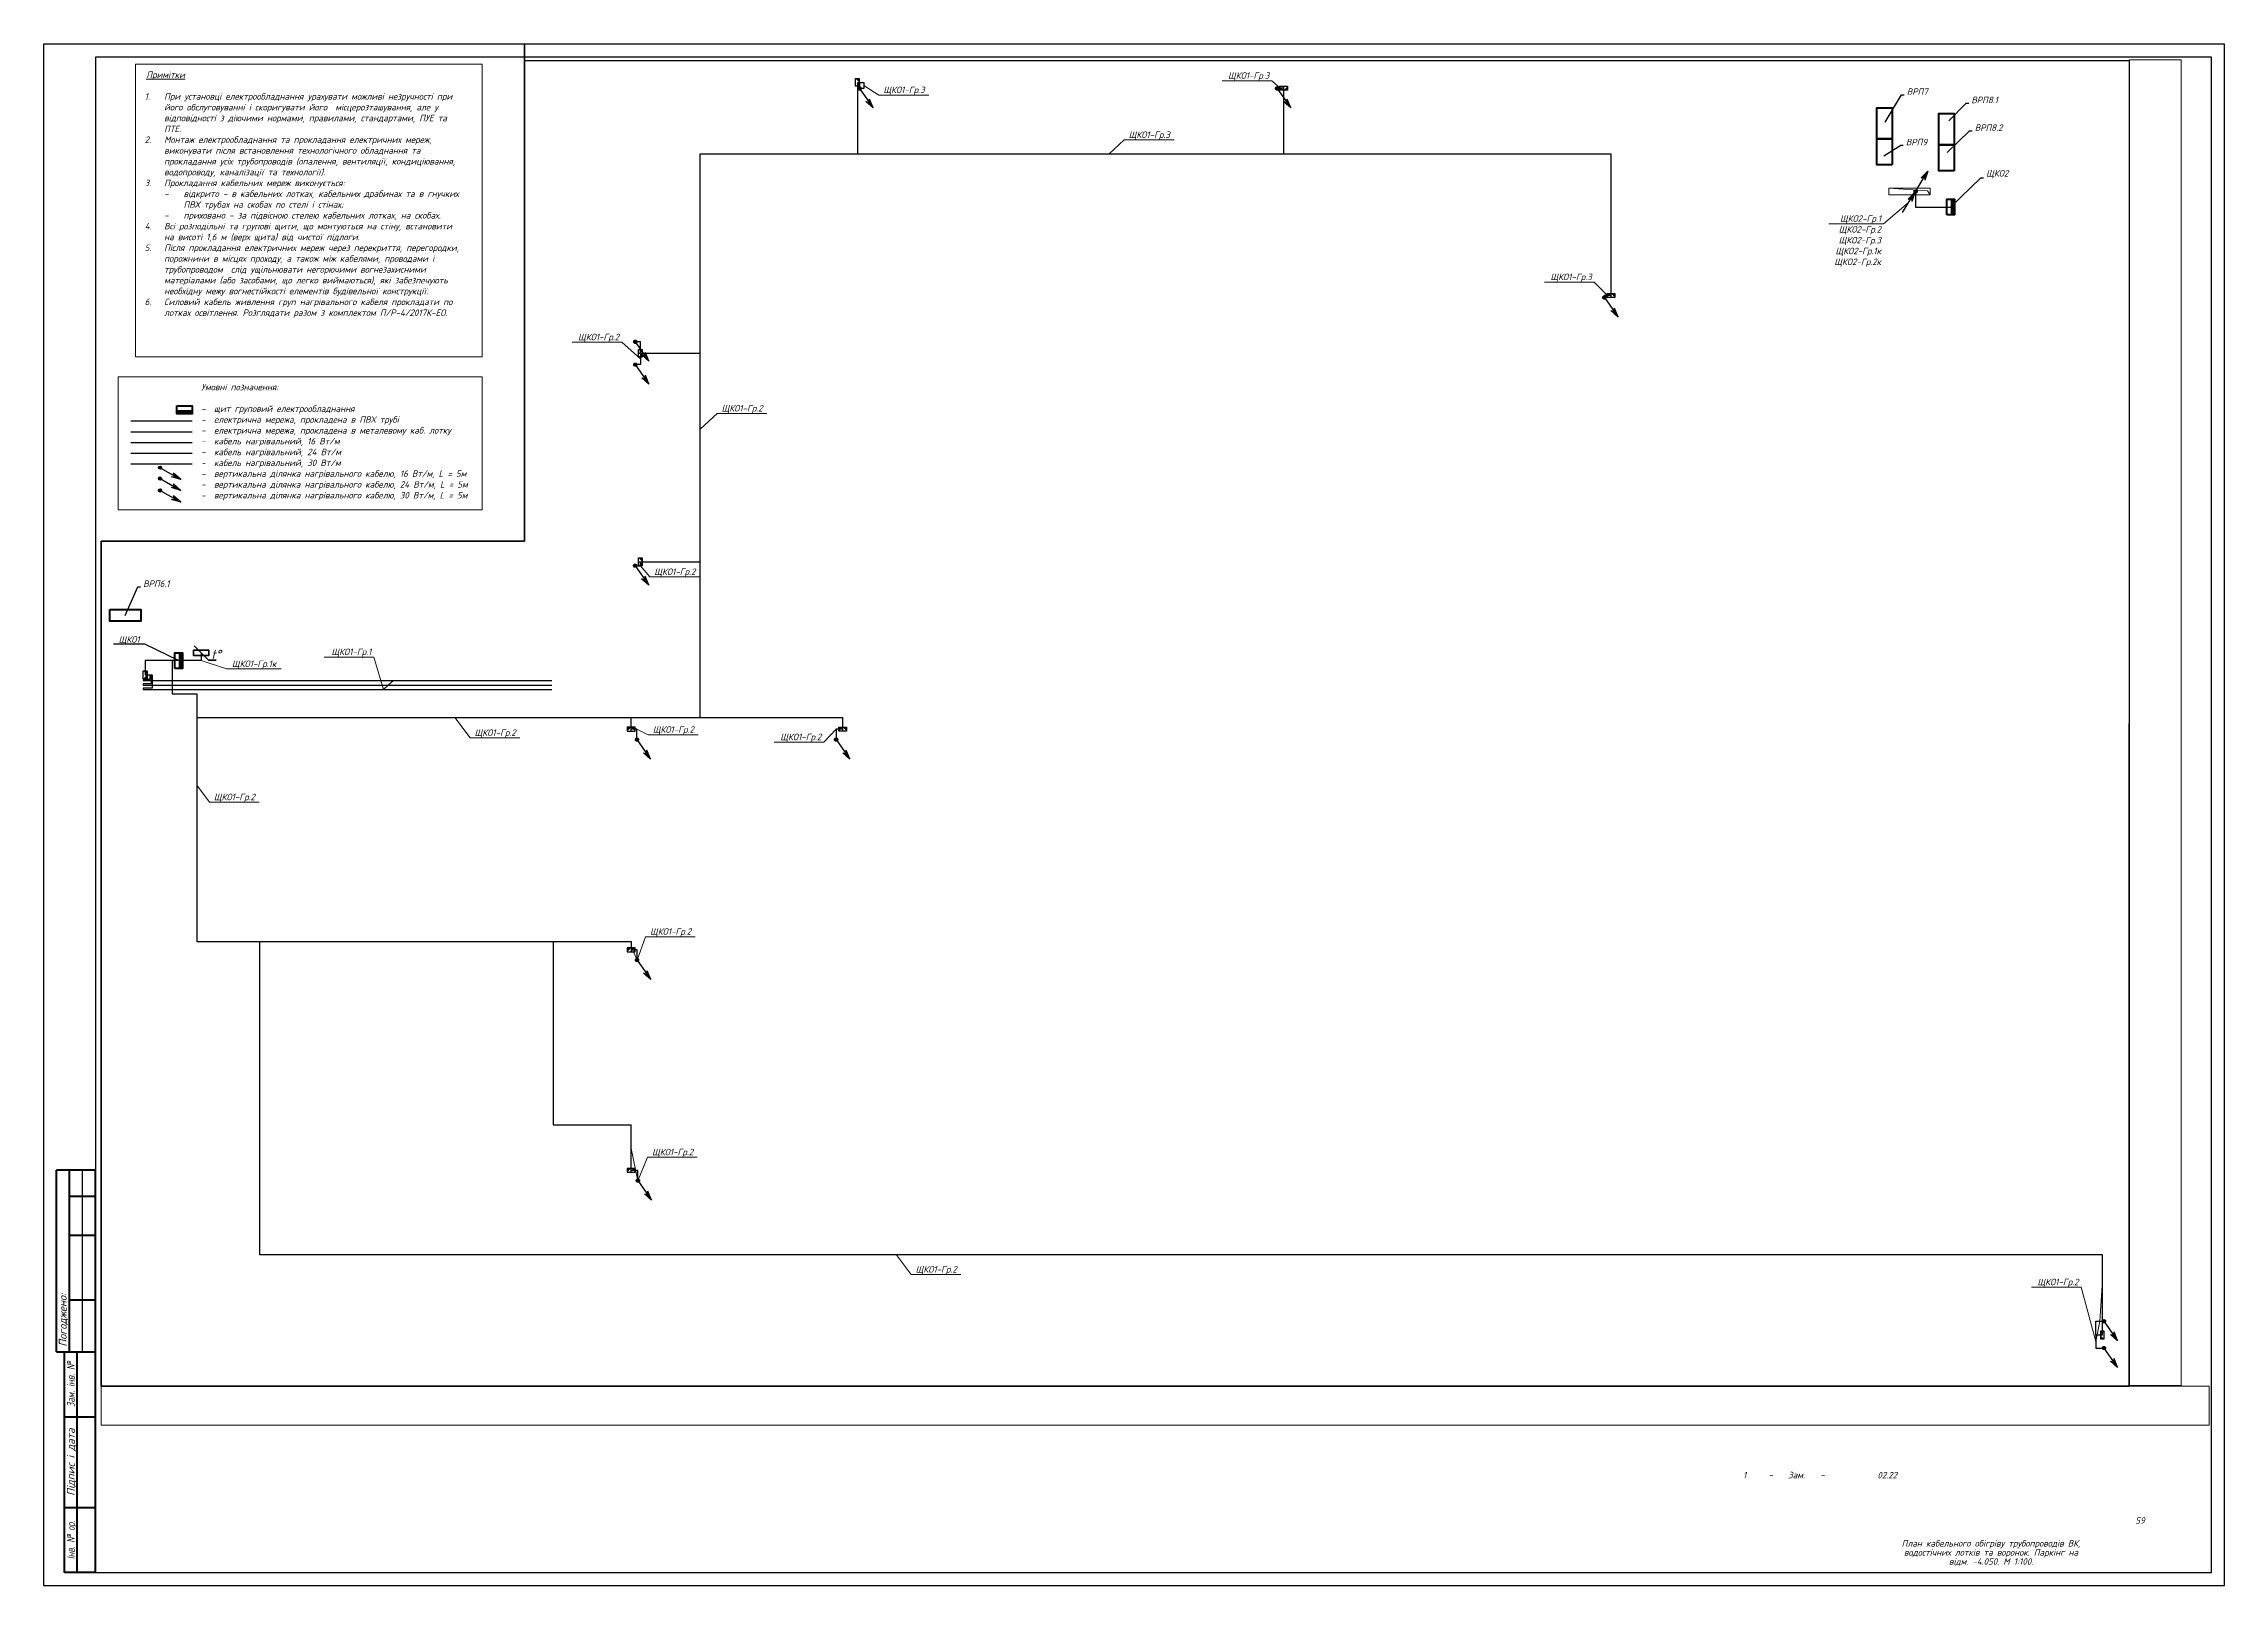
# Paper-space layout 'арк.59_-4050' of a CAD drawing. Header units: millimetres. Extents: x 0 to 841, y 0 to 594.
# The model-space entities are those that its viewports show. They can reach past a viewport. Long polylines and large blocks are cut down to what shows.
import ezdxf
from ezdxf import colors
from ezdxf.entities.mleader import LeaderData, LeaderLine
from ezdxf.enums import TextEntityAlignment as Align
from ezdxf.math import Vec2, Vec3

# ---------------------------------------------------------------- set-up
doc = ezdxf.new("R2010")
doc.units = ezdxf.units.MM
doc.layers.get('Defpoints').update_dxf_attribs({"color": 140})
for name, color, linetype, lineweight in [('E_В лотку', 5, 'Kabl_in_Lotok', 30), ('E_Обладнання', 3, 'Continuous', 35), ('E_Позначення', 7, 'Continuous', 15), ('E_Розп. мережі', 5, 'Continuous', 30), ('E_Щити', 1, 'Continuous', 50), ('Кабельний обігрів труб', 220, 'Continuous', 30)]:
    doc.layers.add(name, color=color, linetype=linetype, lineweight=lineweight)
doc.layers.add('E_Зміни', color=7, linetype='Continuous')
doc.styles.add('GOST 2.304', font='isocpeui.ttf')
doc.styles.add('ISO', font='isocpeui.ttf')
doc.styles.add('ГОСТ 2.304', font='isocpeui.ttf')
doc.styles.add('СГЕНЕРИР_СТИЛЬ_7', font='isocpeui.ttf')
doc.linetypes.add('Kabl_in_Lotok', pattern='A,10,[130,ltypeshp.shx,S=1,R=0,X=0,Y=0],1,[130,ltypeshp.shx,S=1,R=90,X=0,Y=-1],1,[130,ltypeshp.shx,S=1,R=0,X=0,Y=0],10', length=22)
doc.linetypes.add('OBRIV_A', pattern='A,10,-0.12941,[130,ltypeshp.shx,S=0.5,R=-15,X=0,Y=0.48296],-0.38823,[130,ltypeshp.shx,S=1,R=15,X=0,Y=0],-0.38823,[130,ltypeshp.shx,S=0.5,R=-15,X=0,Y=-0.48296],-0.12941', length=11.03528)

psp = doc.layouts.new('арк.59_-4050')

# ---------------------------------------------------------------- texts
at = {"linetype": 'Continuous', "lineweight": 25, "char_height": 2.5, "attachment_point": 5, "line_spacing_factor": 0.84, "style": 'GOST 2.304'}
for s, insert, width in [('{\\C7;59}', (808.5, 25), 15), ('План кабельного обігріву трубопроводів ВК, водостічних лотків та воронок. Паркінг на відм. -4.050. М 1:100.', (751, 12.5), 70)]:
    psp.add_mtext(s, dxfattribs=dict(at, insert=insert, width=width))
at = {"layer": 'E_Зміни', "linetype": 'Continuous', "lineweight": 25, "char_height": 2.5, "width": 10, "attachment_point": 5, "line_spacing_factor": 0.84, "style": 'GOST 2.304'}
for s, insert in [('{\\C7;1}', (656, 42.5)), ('{\\C7;-}', (666, 42.5)), ('{\\C7;Зам.}', (676, 42.5)), ('{\\C7;-}', (686, 42.5)), ('{\\C7;02.22}', (711, 42.5))]:
    psp.add_mtext(s, dxfattribs=dict(at, insert=insert))

msp = doc.modelspace()

# ---------------------------------------------------------------- texts
at = {"color": 7, "lineweight": 15, "char_height": 250, "attachment_point": 1, "style": 'GOST 2.304'}
for s, insert, width in [('\\pi63.6875;{\\LПримітки\\P\\pi0;}\\P\\pi-750,l750,t750;1.^IПри установці електрообладнання урахувати можливі незручності при його обслуговуванні і скоригувати його  місцерозташування, але у відповідності з діючими нормами, правилами, стандартами, ПУЕ та ПТЕ.\\P2.^IМонтаж електрообладнання та прокладання електричних мереж, виконувати після встановлення технологічного обладнання та прокладання усіх трубопроводів (опалення, вентиляції, кондиціювання, водопроводу, каналізації та технології){\\fISOCPEUR|b0|i1|c238|p34;.\\P}3.^IПрокладання кабельних мереж виконується:\\P\\pl1500,t1500;-^Iвідкрито - в кабельних лотках, кабельних драбинах та в гнучких ПВХ трубах на скобах по стелі і стінах;\\P-^Iприховано - за підвісною стелею кабельних лотках, на скобах.\\P\\pl750,t750;4.^IВсі розподільні та групові щити, що монтуються на стіну, встановити на висоті 1,6 м (верх щита) від чистої підлоги.\\P5.^IПісля прокладання електричних мереж через перекриття, перегородки, порожнини в місцях проходу, а також між кабелями, проводами і трубопроводом  слід ущільнювати негорючими вогнезахисними матеріалами (або засобами, що легко виймаються), які забезпечують необхідну межу вогнестійкості елементів будівельної конструкції.\\P6.^IСиловий кабель живлення груп нагрівального кабеля прокладати по лотках освітлення. Розглядати разом з комплектом {\\C256;П/Р-4/2017К-ЕО}.', (290482.1, 133638.6), 12232.662), ('\\pt500;{\\C256;Умовні позначення:\\P\\P-^Iщит груповий електрообладнання\\P-^Iелектрична мережа, прокладена в ПВХ трубі\\P-^Iелектрична мережа, прокладена в металевому каб. лотку\\P-^Iкабель нагрівальний, 16 Вт/м\\P-^Iкабель нагрівальний, 24 Вт/м\\P-^Iкабель нагрівальний, 30 Вт/м\\P-^Iвертикальна ділянка нагрівального кабелю, 16 Вт/м, L = 5м\\P-^Iвертикальна ділянка нагрівального кабелю, 24 Вт/м, L = 5м\\P-^Iвертикальна ділянка нагрівального кабелю, 30 Вт/м, L = 5м}', (289958.6, 111197.6), 18030.568)]:
    msp.add_mtext(s, dxfattribs=dict(at, insert=insert, width=width))

# ---------------------------------------------------------------- blocks, each defined once
blk = doc.blocks.new('А1гор')
at = {"linetype": 'Continuous', "lineweight": 60}
for p, q in [((5, 90), (5, 160)), ((20, 160), (5, 160)), ((10, 90), (10, 160)), ((20, 5), (20, 160)), ((10, 150), (20, 150)), ((10, 135), (20, 135)), ((10, 110), (20, 110)), ((5, 90), (20, 90)), ((8, 5), (8, 90)), ((8, 90), (20, 90)), ((13, 5), (13, 90)), ((8, 65), (20, 65)), ((8, 30), (20, 30)), ((20, 5), (8, 5))]:
    blk.add_line(p, q, dxfattribs=at)
at = {"linetype": 'Continuous', "lineweight": 25}
blk.add_line((15, 90), (15, 160), dxfattribs=at)
for points in [[(841, 0), (841, 594), (0, 594), (0, 0)], [(836, 5), (836, 589), (20, 589), (20, 5)]]:
    blk.add_lwpolyline(points, close=True)
at = {"linetype": 'Continuous', "lineweight": 25, "style": 'ГОСТ 2.304'}
blk.add_text('Погоджено:', height=3, rotation=90, dxfattribs=at).set_placement((8.88, 92))
at = {"linetype": 'Continuous', "lineweight": 25, "style": 'СГЕНЕРИР_СТИЛЬ_7'}
for s, width, p in [('Зам. інв. №', 0.8, (10.5, 77.5)), ('Інв. № ор.', 0.7, (10.5, 17.5))]:
    blk.add_text(s, height=3, rotation=90, dxfattribs=dict(at, width=width)).set_placement(p, align=Align.MIDDLE_CENTER)
blk.add_text('Підпис і дата', height=3, rotation=90, dxfattribs=at).set_placement((10.5, 47.5), align=Align.MIDDLE_CENTER)
blk = doc.blocks.new('*U4')
at = {"color": 0}
blk.add_lwpolyline([(-600, 450), (600, 450), (600, 0), (-600, 0)], close=True, dxfattribs=at)
blk = doc.blocks.new('_None')
blk = doc.blocks.new('*U3')
at = {"lineweight": 40}
h = blk.add_hatch(color=0, dxfattribs=at)
h.dxf.hatch_style = 1
h.paths.add_polyline_path([(300, 150), (-300, 150), (-300, 0), (300, 0)])
at = {"color": 0}
blk.add_lwpolyline([(-300, 300), (300, 300), (300, 0), (-300, 0)], close=True, dxfattribs=at)
blk = doc.blocks.new('*U188')
at = {"lineweight": -2}
h = blk.add_hatch(color=0, dxfattribs=at)
edge = h.paths.add_edge_path()
edge.add_arc((0.1, 0), 1.28, 0, 360)
h = blk.add_hatch(color=0, dxfattribs=at)
h.paths.add_polyline_path([(8.9, -16.1), (4, -10.6), (6.4, -11.7)])
h.paths.add_polyline_path([(8.9, -16.1), (6.4, -11.7), (6.9, -9)])
at = {"color": 0, "lineweight": -2}
for p, q in [((0.1, 0), (8.9, -16.1)), ((8.9, -16.1), (4, -10.6)), ((4, -10.6), (6.4, -11.7)), ((6.4, -11.7), (6.9, -9)), ((8.9, -16.1), (6.9, -9))]:
    blk.add_line(p, q, dxfattribs=at)
blk.add_circle((0.1, 0), 1.24, dxfattribs=at)
blk = doc.blocks.new('A$C9ae7e8a5')
h = blk.add_hatch(color=0)
h.dxf.hatch_style = 1
h.paths.add_polyline_path([(20, 189), (0, 40), (149, 20)])
h.paths.add_polyline_path([(149, 20), (297, 0), (317, 149)])
at = {"color": 0}
blk.add_lwpolyline([(297, 0), (0, 40), (20, 189), (317, 149)], close=True, dxfattribs=at)
blk = doc.blocks.new('Датчик температури')
at = {"color": 0}
blk.add_lwpolyline([(-300, 100), (-300, -100), (300, -100), (300, 100)], close=True, dxfattribs=at)
for points in [[(276, -276), (-276, 276)], [(276, -276), (576, -276)]]:
    blk.add_lwpolyline(points, dxfattribs=at)
at = {"color": 0, "insert": (386, 119), "char_height": 350, "width": 21827.59, "attachment_point": 1, "style": 'GOST 2.304'}
blk.add_mtext('t%%D', dxfattribs=at)
blk = doc.blocks.new('*U195')
at = {"lineweight": -2}
h = blk.add_hatch(color=0, dxfattribs=at)
edge = h.paths.add_edge_path()
edge.add_arc((0.1, 0), 1.28, 0, 360)
h = blk.add_hatch(color=0, dxfattribs=at)
h.paths.add_polyline_path([(8.8, 16.1), (3.9, 10.6), (6.3, 11.7)])
h.paths.add_polyline_path([(8.8, 16.1), (6.3, 11.7), (6.8, 9)])
h = blk.add_hatch(color=0, dxfattribs=at)
h.paths.add_polyline_path([(-0.5, -0.7), (-5.3, -6.2), (-2.9, -5.2)])
h.paths.add_polyline_path([(-0.5, -0.7), (-2.9, -5.2), (-2.4, -7.8)])
at = {"color": 0, "lineweight": -2}
for p, q in [((0, 0), (8.8, 16.1)), ((8.8, 16.1), (3.9, 10.6)), ((3.9, 10.6), (6.3, 11.7)), ((6.3, 11.7), (6.8, 9)), ((8.8, 16.1), (6.8, 9)), ((-9.2, -16.8), (-0.5, -0.7)), ((-0.5, -0.7), (-5.3, -6.2)), ((-5.3, -6.2), (-2.9, -5.2)), ((-2.9, -5.2), (-2.4, -7.8)), ((-0.5, -0.7), (-2.4, -7.8))]:
    blk.add_line(p, q, dxfattribs=at)
blk.add_circle((0.1, 0), 1.24, dxfattribs=at)

# ---------------------------------------------------------------- linework, layer by layer
at = {"layer": 'Defpoints', "lineweight": 5}
msp.add_lwpolyline([(213523.8, 133466.2), (211923.8, 133466.2), (211923.8, 133716.2), (213523.8, 133716.2), (213523.8, 133466.2), (213425, 133619.9), (211923.8, 133716.2)], dxfattribs=at)
at = {"layer": 'E_В лотку', "ltscale": 80}
for points in [[(172151.1, 137796.2), (172151.1, 135045.1)], [(188586.1, 137646.2), (188586.1, 135045.9)], [(166091.1, 113316.2), (166091.1, 119315.9), (166091.1, 127353.7), (166091.1, 128216.2), (166091.1, 135045.9), (172151.1, 135045.9), (188586.1, 135045.9), (200262.1, 135045.9)], [(200262.1, 135045.1), (201212.1, 135045.1), (201212.1, 129506.3)], [(163706.1, 127353.7), (166091.1, 127353.7)], [(163706.1, 119315.9), (166091.1, 119315.9)], [(146675.6, 113316.2), (146675.6, 104686.2), (163426.1, 104686.2)], [(163426.1, 112786.2), (163426.1, 113316.2)], [(171586.1, 112786.2), (171586.1, 113316.2)], [(287255.5, 109344.9), (289621.1, 109344.9)], [(149091.1, 104686.2), (149091.1, 92616.2), (217956.1, 92616.2)], [(160421.1, 104686.2), (160421.1, 97616.2), (163426.1, 97616.2)], [(163426.1, 104686.2), (163426.1, 104286.2)], [(163426.1, 95786.2), (163426.1, 97616.2)], [(217956.1, 92616.2), (220161.1, 92616.2), (220161.1, 89511.8)]]:
    msp.add_lwpolyline(points, dxfattribs=at)
at = {"layer": 'E_Розп. мережі'}
for points in [[(172151.1, 137796.2), (172401.1, 137796.2), (172401.1, 137560.3), (172230.4, 137560.3)], [(188586.1, 137571.2), (188336.2, 137571.2), (188336.2, 137560.5)], [(201212.1, 129581.3), (200956.5, 129581.3), (200956.5, 129512)], [(163781.1, 127353.7), (163781.1, 127796.6), (163586.6, 127796.6)], [(163781.1, 127353.7), (163781.1, 126915.9), (163586.6, 126915.9)], [(163577.4, 119165.9), (163781.1, 119165.9), (163781.1, 119315.9)], [(144681.1, 114960.6), (144861.1, 114960.6), (144861.1, 114780.6), (144606.1, 114780.6), (144606.1, 114736.1)], [(144861.1, 114960.6), (144911.1, 114960.6), (144911.1, 114610.6), (144606.1, 114610.6), (144606.1, 114563.3)], [(144911.1, 114960.6), (144961.1, 114960.6), (144961.1, 114440.6), (144606.1, 114440.6), (144606.1, 114398.8)], [(163649.4, 112464.2), (163649.4, 112861.2), (163426.1, 112861.2)], [(171586.1, 112861.2), (171331.3, 112861.2), (171331.3, 112462)], [(163656.1, 103966.2), (163656.1, 104361.2), (163426.1, 104361.2)], [(163682.2, 95465.8), (163682.2, 95861.2), (163426.1, 95861.2)], [(219911.1, 89511.8), (219911.1, 90044.2), (220224.1, 90044.2)], [(220161.1, 89511.8), (219911.1, 89511.8), (219911.1, 89011.8), (220224.1, 89011.8)]]:
    msp.add_lwpolyline(points, dxfattribs=at)
at = {"layer": 'E_Розп. мережі', "ltscale": 100}
msp.add_lwpolyline([(287255.5, 109772.7), (289621.1, 109772.7)], dxfattribs=at)
at = {"layer": 'Кабельний обігрів труб'}
msp.add_lwpolyline([(287255.5, 108937.2), (289621.1, 108937.2)], dxfattribs=at)
at = {"layer": 'Кабельний обігрів труб', "color": 40}
msp.add_lwpolyline([(287255.5, 108529.4), (289621.1, 108529.4)], dxfattribs=at)
at = {"layer": 'Кабельний обігрів труб', "color": 70}
msp.add_lwpolyline([(287255.5, 108109.5), (289621.1, 108109.5)], dxfattribs=at)

# ---------------------------------------------------------------- block references
at = {"layer": 'E_Обладнання'}
msp.add_blockref('Датчик температури', (146846.1, 115806.2), dxfattribs=at)
at = {"layer": 'E_Розп. мережі', "xscale": 50.00000000000003, "yscale": 50.00000000000003, "zscale": 50.00000000000003, "rotation": 357.0874877686715}
msp.add_blockref('*U195', (212957.1, 133591.5), dxfattribs=at)
at = {"layer": 'E_Щити', "color": 1}
for p, rotation in [((214462.7, 132989.2), 89.99999999999997), ((146126.1, 115506.2), 89.99999999999999)]:
    msp.add_blockref('*U3', p, dxfattribs=dict(at, rotation=rotation))
at = {"layer": 'E_Щити'}
for name, p in [('*U4', (143917.5, 117026.2)), ('*U3', (289318.3, 110045.6))]:
    msp.add_blockref(name, p, dxfattribs=at)
at = {"layer": 'Кабельний обігрів труб', "color": 70}
for p, rotation in [((172266, 137651.6), 97.72653355077722), ((188441.5, 137456.2), 7.726533550777196), ((201356.6, 129696.2), 187.7265335507772)]:
    msp.add_blockref('A$C9ae7e8a5', p, dxfattribs=dict(at, rotation=rotation))
at = {"layer": 'Кабельний обігрів труб', "color": 70, "ltscale": 100}
for p, xscale, yscale, zscale, rotation in [((172224.8, 137559.7), 50.00000000000002, 50.00000000000002, 50.00000000000002, 6.456950673942228), ((188330.6, 137560), 50.00000000000002, 50.00000000000002, 50.00000000000002, 6.456950673942228), ((200953.4, 129500.4), 50.00000000000002, 50.00000000000002, 50.00000000000002, 6.456950673942228), ((288373.3, 107086.6), 50.00000000000003, 50.00000000000003, 50.00000000000003, 31.45695067394399)]:
    msp.add_blockref('*U188', p, dxfattribs=dict(at, xscale=xscale, yscale=yscale, zscale=zscale, rotation=rotation))
at = {"layer": 'Кабельний обігрів труб', "ltscale": 100}
for p, xscale, yscale, zscale, rotation in [((163581, 127796), 50.00000000000002, 50.00000000000002, 50.00000000000002, 6.456950673942228), ((288373.3, 107963.5), 50.00000000000003, 50.00000000000003, 50.00000000000003, 31.45695067393651)]:
    msp.add_blockref('*U188', p, dxfattribs=dict(at, xscale=xscale, yscale=yscale, zscale=zscale, rotation=rotation))
at = {"layer": 'Кабельний обігрів труб', "color": 40, "ltscale": 100, "xscale": 50.00000000000002, "yscale": 50.00000000000002, "zscale": 50.00000000000002}
for p, rotation in [((163581, 126915.4), 6.456950673942228), ((163571.8, 119165.3), 6.456950673942228), ((163643.9, 112463.6), 6.456950673942228), ((171325.7, 112461.4), 6.456950673942228), ((288373.3, 107546), 31.45695067393862), ((163650.5, 103965.6), 6.456950673942228), ((163680.4, 95465.6), 6.456950673942228), ((220218.5, 90043.6), 6.456950673942228), ((220218.5, 89011.3), 6.456950673942228)]:
    msp.add_blockref('*U188', p, dxfattribs=dict(at, rotation=rotation))
at = {"layer": 'Кабельний обігрів труб', "color": 40}
for p, rotation in [((163896, 127209.1), 97.72653355077722), ((163896, 119171.3), 97.72653355077722), ((171730.6, 112976.1), 187.7265335507772)]:
    msp.add_blockref('A$C9ae7e8a5', p, dxfattribs=dict(at, rotation=rotation))
at = {"layer": 'Кабельний обігрів труб', "color": 40, "xscale": -1}
for p, rotation in [((163281.5, 112976.1), 172.2734664492228), ((163281.5, 104476.1), 172.2734664492228), ((163281.5, 95976.1), 172.2734664492228), ((220046.1, 89367.3), 262.2734664492228)]:
    msp.add_blockref('A$C9ae7e8a5', p, dxfattribs=dict(at, rotation=rotation))

msp.set_redraw_order([(e.dxf.handle, doc.entitydb.next_handle()) for e in msp.query("TEXT MTEXT ATTDEF DIMENSION ARC_DIMENSION")])  # texts and dimensions are drawn at this point

# ---------------------------------------------------------------- leaders
at = {"layer": 'E_Позначення', "color": 7, "lineweight": 9}
ml = msp.add_multileader_mtext('Standard', dxfattribs=at)
ml.set_content('ВРП7', color=7, style='ISO')
ml.set_leader_properties()
ml.set_arrow_properties(name='NONE')
ml.build(insert=Vec2(0, 0))
ml.multileader.update_dxf_attribs({"has_text_frame": 1, "text_left_attachment_type": 7, "text_right_attachment_type": 8, "dogleg_length": 100, "arrow_head_size": 200})
ctx = ml.context
ctx.base_point, ctx.char_height, ctx.arrow_head_size, ctx.landing_gap_size, ctx.plane_origin = Vec3(212522, 137312.6), 250, 200, 100, Vec3(157557.2, 134948.6)
ctx.left_attachment, ctx.right_attachment = 7, 8
notes = []
notes.append((ctx, [(1, (1, 1, 0), (212422, 137312.6), (1, 0), 100, [(0, [(211792.6, 136264.4)], 0, [])])]))
ctx.mtext.insert, ctx.mtext.line_spacing_factor, ctx.mtext.flow_direction = Vec3(212622, 137565.8), 0.72, 5
ctx.mtext.has_bg_fill, ctx.mtext.bg_color, ctx.mtext.bg_scale_factor, ctx.mtext.bg_transparency, ctx.mtext.use_window_bg_color = 1, -1027028792, 1.5, 0, 1
ml = msp.add_multileader_mtext('Standard', dxfattribs=at)
ml.set_content('ВРП8.1', color=7, style='ISO')
ml.set_leader_properties()
ml.set_arrow_properties(name='NONE')
ml.build(insert=Vec2(0, 0))
ml.multileader.update_dxf_attribs({"has_text_frame": 1, "text_left_attachment_type": 7, "text_right_attachment_type": 8, "dogleg_length": 100, "arrow_head_size": 200})
ctx = ml.context
ctx.base_point, ctx.char_height, ctx.arrow_head_size, ctx.landing_gap_size, ctx.plane_origin = Vec3(215010.7, 136993), 250, 200, 100, Vec3(159949.1, 135764.1)
ctx.left_attachment, ctx.right_attachment = 7, 8
notes.append((ctx, [(1, (1, 1, 0), (214910.7, 136993), (1, 0), 100, [(0, [(214239.2, 136317.3)], 0, [])])]))
ctx.mtext.insert, ctx.mtext.line_spacing_factor, ctx.mtext.flow_direction = Vec3(215110.7, 137243), 0.72, 5
ctx.mtext.has_bg_fill, ctx.mtext.bg_color, ctx.mtext.bg_scale_factor, ctx.mtext.bg_transparency, ctx.mtext.use_window_bg_color = 1, -1027028792, 1.5, 0, 1
ml = msp.add_multileader_mtext('Standard', dxfattribs=at)
ml.set_content('ВРП9', color=7, style='ISO')
ml.set_leader_properties()
ml.set_arrow_properties(name='NONE')
ml.build(insert=Vec2(0, 0))
ml.multileader.update_dxf_attribs({"has_text_frame": 1, "text_left_attachment_type": 7, "text_right_attachment_type": 8, "dogleg_length": 100, "arrow_head_size": 200})
ctx = ml.context
ctx.base_point, ctx.char_height, ctx.arrow_head_size, ctx.landing_gap_size, ctx.plane_origin = Vec3(212485.8, 135368.6), 250, 200, 100, Vec3(157397.2, 134584.7)
ctx.left_attachment, ctx.right_attachment = 7, 8
notes.append((ctx, [(1, (1, 1, 0), (212385.8, 135368.6), (1, 0), 100, [(0, [(211730.5, 134965.1)], 0, [])])]))
ctx.mtext.insert, ctx.mtext.line_spacing_factor, ctx.mtext.flow_direction = Vec3(212585.8, 135618.6), 0.72, 5
ctx.mtext.has_bg_fill, ctx.mtext.bg_color, ctx.mtext.bg_scale_factor, ctx.mtext.bg_transparency, ctx.mtext.use_window_bg_color = 1, -1027028792, 1.5, 0, 1
at = {"layer": 'E_Позначення'}
ml = msp.add_multileader_mtext('Standard', dxfattribs=at)
ml.set_content('ЩКО1-Гр.1', color=256, style='ГОСТ 2.304')
ml.set_leader_properties(color=256, linetype='ByLayer', lineweight=-1)
ml.set_arrow_properties(name='NONE')
ml.build(insert=Vec2(0, 0))
ml.multileader.update_dxf_attribs({"has_dogleg": 0, "text_left_attachment_type": 6, "text_right_attachment_type": 6, "dogleg_length": 0, "arrow_head_size": 1})
ctx = ml.context
ctx.base_point, ctx.char_height, ctx.arrow_head_size, ctx.landing_gap_size, ctx.plane_origin = Vec3(151689.2, 115646), 250, 1, 100, Vec3(174484.8, 116249)
ctx.left_attachment, ctx.right_attachment, ctx.text_align_type = 6, 6, 2
notes.append((ctx, [(1, (1, 1, 0), (153507.4, 115646), (-1, 0), 0, [(2, [(154256.1, 114736.1), (154059.7, 114563.3), (153871.5, 114398.8)], 0, [])])]))
ctx.mtext.insert, ctx.mtext.alignment, ctx.mtext.flow_direction = Vec3(153407.4, 115971), 3, 5
ctx.mtext.has_bg_fill, ctx.mtext.bg_color, ctx.mtext.bg_scale_factor, ctx.mtext.bg_transparency, ctx.mtext.use_window_bg_color = 1, -1027028792, 1.5, 0, 1
for ctx, leaders in notes:
    for number, flags, end, landing, length, lines in leaders:
        leader = LeaderData()
        leader.index, (leader.has_last_leader_line, leader.has_dogleg_vector, leader.attachment_direction) = number, flags
        leader.last_leader_point, leader.dogleg_vector, leader.dogleg_length = Vec3(end), Vec3(landing), length
        for number, points, colour, breaks in lines:
            line = LeaderLine()
            line.index, line.vertices, line.color, line.breaks = number, Vec3.list(points), colors.encode_raw_color(colour), breaks
            leader.lines.append(line)
        ctx.leaders.append(leader)

# ---------------------------------------------------------------- next in the draw order: linework, layer by layer
at = {"layer": 'E_Щити'}
for points in [[(212062.3, 135613.2), (211462.3, 135613.2), (211462.3, 136813.2), (212062.3, 136813.2)], [(212062.3, 134613.2), (211462.3, 134613.2), (211462.3, 135613.2), (212062.3, 135613.2)]]:
    msp.add_lwpolyline(points, close=True, dxfattribs=at)
at = {"layer": 'Кабельний обігрів труб'}
for points in [[(144606.1, 114736.1), (160369.6, 114736.1)], [(144606.1, 114563.3), (160369.6, 114563.3)]]:
    msp.add_lwpolyline(points, dxfattribs=at)
at = {"layer": 'Кабельний обігрів труб', "elevation": 48.9}
msp.add_lwpolyline([(144606.1, 114398.8), (160369.6, 114398.8)], dxfattribs=at)

# ---------------------------------------------------------------- next in the draw order: leaders
at = {"layer": 'E_Позначення'}
ml = msp.add_multileader_mtext('Standard', dxfattribs=at)
ml.set_content('ЩКО1-Гр.3', color=256, style='ГОСТ 2.304')
ml.set_leader_properties(color=256, linetype='ByLayer', lineweight=-1)
ml.set_arrow_properties(name='NONE')
ml.build(insert=Vec2(0, 0))
ml.multileader.update_dxf_attribs({"has_dogleg": 0, "text_left_attachment_type": 6, "text_right_attachment_type": 6, "dogleg_length": 0, "arrow_head_size": 1})
ctx = ml.context
ctx.base_point, ctx.char_height, ctx.arrow_head_size, ctx.landing_gap_size, ctx.plane_origin = Vec3(186277.4, 137859.9), 250, 1, 100, Vec3(209003.9, 136836.1)
ctx.left_attachment, ctx.right_attachment, ctx.text_align_type = 6, 6, 2
notes = []
notes.append((ctx, [(1, (1, 1, 0), (188135.9, 137859.9), (-1, 0), 0, [(0, [(188461.1, 137571.2)], 0, [])])]))
ctx.mtext.insert, ctx.mtext.alignment, ctx.mtext.flow_direction = Vec3(188035.9, 138184.9), 3, 5
ctx.mtext.has_bg_fill, ctx.mtext.bg_color, ctx.mtext.bg_scale_factor, ctx.mtext.bg_transparency, ctx.mtext.use_window_bg_color = 1, -1027028792, 1.5, 0, 1
ml = msp.add_multileader_mtext('Standard', dxfattribs=at)
ml.set_content('ЩКО1-Гр.3', color=256, style='ГОСТ 2.304')
ml.set_leader_properties(color=256, linetype='ByLayer', lineweight=-1)
ml.set_arrow_properties(name='NONE')
ml.build(insert=Vec2(0, 0))
ml.multileader.update_dxf_attribs({"has_dogleg": 0, "text_left_attachment_type": 6, "text_right_attachment_type": 6, "dogleg_length": 0, "arrow_head_size": 1})
ctx = ml.context
ctx.base_point, ctx.char_height, ctx.arrow_head_size, ctx.landing_gap_size, ctx.plane_origin = Vec3(172984.4, 137307), 250, 1, 100, Vec3(192758.9, 136945.3)
ctx.left_attachment, ctx.right_attachment, ctx.text_align_type = 6, 6, 2
notes.append((ctx, [(0, (1, 1, 0), (172984.4, 137307), (1, 0), 0, [(0, [(172401.1, 137678.2)], 0, [])])]))
ctx.mtext.insert, ctx.mtext.alignment, ctx.mtext.flow_direction = Vec3(174742.9, 137632), 3, 5
ctx.mtext.has_bg_fill, ctx.mtext.bg_color, ctx.mtext.bg_scale_factor, ctx.mtext.bg_transparency, ctx.mtext.use_window_bg_color = 1, -1027028792, 1.5, 0, 1
at = {"layer": 'E_Позначення', "color": 7, "lineweight": 9}
ml = msp.add_multileader_mtext('Standard', dxfattribs=at)
ml.set_content('ВРП8.2', color=7, style='ISO')
ml.set_leader_properties()
ml.set_arrow_properties(name='NONE')
ml.build(insert=Vec2(0, 0))
ml.multileader.update_dxf_attribs({"has_text_frame": 1, "text_left_attachment_type": 7, "text_right_attachment_type": 8, "dogleg_length": 100, "arrow_head_size": 200})
ctx = ml.context
ctx.base_point, ctx.char_height, ctx.arrow_head_size, ctx.landing_gap_size, ctx.plane_origin = Vec3(215142.6, 135925), 250, 200, 100, Vec3(159947.6, 133754.1)
ctx.left_attachment, ctx.right_attachment = 7, 8
notes.append((ctx, [(1, (1, 1, 0), (215042.6, 135925), (1, 0), 100, [(0, [(214179.7, 135093.8)], 0, [])])]))
ctx.mtext.insert, ctx.mtext.line_spacing_factor, ctx.mtext.flow_direction = Vec3(215242.6, 136175), 0.72, 5
ctx.mtext.has_bg_fill, ctx.mtext.bg_color, ctx.mtext.bg_scale_factor, ctx.mtext.bg_transparency, ctx.mtext.use_window_bg_color = 1, -1027028792, 1.5, 0, 1
at = {"layer": 'E_Позначення'}
ml = msp.add_multileader_mtext('Standard', dxfattribs=at)
ml.set_content('ЩКО1-Гр.3', color=256, style='ГОСТ 2.304')
ml.set_leader_properties(color=256, linetype='ByLayer', lineweight=-1)
ml.set_arrow_properties(name='NONE')
ml.build(insert=Vec2(0, 0))
ml.multileader.update_dxf_attribs({"has_dogleg": 0, "text_left_attachment_type": 6, "text_right_attachment_type": 6, "dogleg_length": 0, "arrow_head_size": 1})
ctx = ml.context
ctx.base_point, ctx.char_height, ctx.arrow_head_size, ctx.landing_gap_size, ctx.plane_origin = Vec3(182444.7, 135577.5), 250, 1, 100, Vec3(202219.2, 135215.7)
ctx.left_attachment, ctx.right_attachment, ctx.text_align_type = 6, 6, 2
notes.append((ctx, [(0, (1, 1, 0), (182444.7, 135577.5), (1, 0), 0, [(0, [(181861.4, 135045.9)], 0, [])])]))
ctx.mtext.insert, ctx.mtext.alignment, ctx.mtext.flow_direction = Vec3(184203.2, 135902.5), 3, 5
ctx.mtext.has_bg_fill, ctx.mtext.bg_color, ctx.mtext.bg_scale_factor, ctx.mtext.bg_transparency, ctx.mtext.use_window_bg_color = 1, -1027028792, 1.5, 0, 1
at = {"layer": 'E_Позначення', "color": 7, "lineweight": 9}
ml = msp.add_multileader_mtext('Standard', dxfattribs=at)
ml.set_content('ЩКО2', color=7, style='ISO')
ml.set_leader_properties()
ml.set_arrow_properties(name='NONE')
ml.build(insert=Vec2(0, 0))
ml.multileader.update_dxf_attribs({"has_text_frame": 1, "text_left_attachment_type": 7, "text_right_attachment_type": 8, "dogleg_length": 100, "arrow_head_size": 200})
ctx = ml.context
ctx.base_point, ctx.char_height, ctx.arrow_head_size, ctx.landing_gap_size, ctx.plane_origin = Vec3(215581.1, 134114.9), 250, 200, 100, Vec3(156754.8, 131572.7)
ctx.left_attachment, ctx.right_attachment = 7, 8
notes.append((ctx, [(1, (1, 1, 0), (215481.1, 134114.9), (1, 0), 100, [(0, [(214312.7, 132989.2)], 0, [])])]))
ctx.mtext.insert, ctx.mtext.line_spacing_factor, ctx.mtext.flow_direction = Vec3(215681.1, 134414.9), 0.72, 5
ctx.mtext.has_bg_fill, ctx.mtext.bg_color, ctx.mtext.bg_scale_factor, ctx.mtext.bg_transparency, ctx.mtext.use_window_bg_color = 1, -1027028792, 1.5, 0, 1
at = {"layer": 'E_Позначення'}
ml = msp.add_multileader_mtext('Standard', dxfattribs=at)
ml.set_content('ЩКО2-Гр.1\\PЩКО2-Гр.2\\PЩКО2-Гр.3\\PЩКО2-Гр.1к\\PЩКО2-Гр.2к', color=256, style='ГОСТ 2.304')
ml.set_leader_properties(color=256, linetype='ByLayer', lineweight=-1)
ml.set_arrow_properties(name='NONE')
ml.build(insert=Vec2(0, 0))
ml.multileader.update_dxf_attribs({"has_dogleg": 0, "text_left_attachment_type": 6, "text_right_attachment_type": 6, "dogleg_length": 0, "arrow_head_size": 1})
ctx = ml.context
ctx.base_point, ctx.char_height, ctx.arrow_head_size, ctx.landing_gap_size, ctx.plane_origin = Vec3(209619.1, 132346), 250, 1, 100, Vec3(225570.8, 131174.7)
ctx.left_attachment, ctx.right_attachment, ctx.text_align_type = 6, 6, 2
notes.append((ctx, [(1, (1, 1, 0), (211728.2, 132346), (-1, 0), 0, [(0, [(212692.6, 133165.8)], 0, [])])]))
ctx.mtext.insert, ctx.mtext.alignment, ctx.mtext.flow_direction = Vec3(211628.2, 132671), 3, 5
ctx.mtext.has_bg_fill, ctx.mtext.bg_color, ctx.mtext.bg_scale_factor, ctx.mtext.bg_transparency, ctx.mtext.use_window_bg_color = 1, -1027028792, 1.5, 0, 1
ml = msp.add_multileader_mtext('Standard', dxfattribs=at)
ml.set_content('ЩКО1-Гр.3', color=256, style='ГОСТ 2.304')
ml.set_leader_properties(color=256, linetype='ByLayer', lineweight=-1)
ml.set_arrow_properties(name='NONE')
ml.build(insert=Vec2(0, 0))
ml.multileader.update_dxf_attribs({"has_dogleg": 0, "text_left_attachment_type": 6, "text_right_attachment_type": 6, "dogleg_length": 0, "arrow_head_size": 1})
ctx = ml.context
ctx.base_point, ctx.char_height, ctx.arrow_head_size, ctx.landing_gap_size, ctx.plane_origin = Vec3(198710.8, 130097), 250, 1, 100, Vec3(221805.8, 131024.8)
ctx.left_attachment, ctx.right_attachment, ctx.text_align_type = 6, 6, 2
notes.append((ctx, [(1, (1, 1, 0), (200569.3, 130097), (-1, 0), 0, [(0, [(201084.3, 129581.3)], 0, [])])]))
ctx.mtext.insert, ctx.mtext.alignment, ctx.mtext.flow_direction = Vec3(200469.3, 130422), 3, 5
ctx.mtext.has_bg_fill, ctx.mtext.bg_color, ctx.mtext.bg_scale_factor, ctx.mtext.bg_transparency, ctx.mtext.use_window_bg_color = 1, -1027028792, 1.5, 0, 1
ml = msp.add_multileader_mtext('Standard', dxfattribs=at)
ml.set_content('ЩКО1-Гр.2', color=256, style='ГОСТ 2.304')
ml.set_leader_properties(color=256, linetype='ByLayer', lineweight=-1)
ml.set_arrow_properties(name='NONE')
ml.build(insert=Vec2(0, 0))
ml.multileader.update_dxf_attribs({"has_dogleg": 0, "text_left_attachment_type": 6, "text_right_attachment_type": 6, "dogleg_length": 0, "arrow_head_size": 1})
ctx = ml.context
ctx.base_point, ctx.char_height, ctx.arrow_head_size, ctx.landing_gap_size, ctx.plane_origin = Vec3(161206, 127780), 250, 1, 100, Vec3(186828.2, 128581.4)
ctx.left_attachment, ctx.right_attachment, ctx.text_align_type = 6, 6, 2
notes.append((ctx, [(1, (1, 1, 0), (163064.8, 127780), (-1, 0), 0, [(1, [(163781.1, 127575.1), (163781.1, 127134.8)], 0, [])])]))
ctx.mtext.insert, ctx.mtext.alignment, ctx.mtext.flow_direction = Vec3(162964.8, 128105), 3, 5
ctx.mtext.has_bg_fill, ctx.mtext.bg_color, ctx.mtext.bg_scale_factor, ctx.mtext.bg_transparency, ctx.mtext.use_window_bg_color = 1, -1027028792, 1.5, 0, 1
ml = msp.add_multileader_mtext('Standard', dxfattribs=at)
ml.set_content('ЩКО1-Гр.2', color=256, style='ГОСТ 2.304')
ml.set_leader_properties(color=256, linetype='ByLayer', lineweight=-1)
ml.set_arrow_properties(name='NONE')
ml.build(insert=Vec2(0, 0))
ml.multileader.update_dxf_attribs({"has_dogleg": 0, "text_left_attachment_type": 6, "text_right_attachment_type": 6, "dogleg_length": 0, "arrow_head_size": 1})
ctx = ml.context
ctx.base_point, ctx.char_height, ctx.arrow_head_size, ctx.landing_gap_size, ctx.plane_origin = Vec3(166740.3, 125033.5), 250, 1, 100, Vec3(189588.5, 130456.8)
ctx.left_attachment, ctx.right_attachment, ctx.text_align_type = 6, 6, 2
notes.append((ctx, [(0, (1, 1, 0), (166740.3, 125033.5), (1, 0), 0, [(0, [(166091.1, 124434.8)], 0, [])])]))
ctx.mtext.insert, ctx.mtext.alignment, ctx.mtext.flow_direction = Vec3(168499, 125358.5), 3, 5
ctx.mtext.has_bg_fill, ctx.mtext.bg_color, ctx.mtext.bg_scale_factor, ctx.mtext.bg_transparency, ctx.mtext.use_window_bg_color = 1, -1027028792, 1.5, 0, 1
at = {"layer": 'E_Позначення', "color": 7, "lineweight": 9}
ml = msp.add_multileader_mtext('Standard', dxfattribs=at)
ml.set_content('ВРП6.1', color=7, style='ISO')
ml.set_leader_properties()
ml.set_arrow_properties(name='NONE')
ml.build(insert=Vec2(0, 0))
ml.multileader.update_dxf_attribs({"has_text_frame": 1, "text_left_attachment_type": 7, "text_right_attachment_type": 8, "dogleg_length": 100, "arrow_head_size": 200})
ctx = ml.context
ctx.base_point, ctx.char_height, ctx.arrow_head_size, ctx.landing_gap_size, ctx.plane_origin = Vec3(144508, 118348), 250, 200, 100, Vec3(89627.4, 116697.9)
ctx.left_attachment, ctx.right_attachment = 7, 8
notes.append((ctx, [(1, (1, 1, 0), (144408, 118348), (1, 0), 100, [(0, [(143917.5, 117251.2)], 0, [])])]))
ctx.mtext.insert, ctx.mtext.line_spacing_factor, ctx.mtext.flow_direction = Vec3(144608, 118598), 0.72, 5
ctx.mtext.has_bg_fill, ctx.mtext.bg_color, ctx.mtext.bg_scale_factor, ctx.mtext.bg_transparency, ctx.mtext.use_window_bg_color = 1, -1027028792, 1.5, 0, 1
at = {"layer": 'E_Позначення'}
ml = msp.add_multileader_mtext('Standard', dxfattribs=at)
ml.set_content('ЩКО1-Гр.2', color=256, style='ГОСТ 2.304')
ml.set_leader_properties(color=256, linetype='ByLayer', lineweight=-1)
ml.set_arrow_properties(name='NONE')
ml.build(insert=Vec2(0, 0))
ml.multileader.update_dxf_attribs({"has_dogleg": 0, "text_left_attachment_type": 6, "text_right_attachment_type": 6, "dogleg_length": 0, "arrow_head_size": 1})
ctx = ml.context
ctx.base_point, ctx.char_height, ctx.arrow_head_size, ctx.landing_gap_size, ctx.plane_origin = Vec3(164145.3, 118733.2), 250, 1, 100, Vec3(186871.3, 120170.5)
ctx.left_attachment, ctx.right_attachment, ctx.text_align_type = 6, 6, 2
notes.append((ctx, [(0, (1, 1, 0), (164145.3, 118733.2), (1, 0), 0, [(0, [(163781.1, 119165.9)], 0, [])])]))
ctx.mtext.insert, ctx.mtext.alignment, ctx.mtext.flow_direction = Vec3(165904, 119058.2), 3, 5
ctx.mtext.has_bg_fill, ctx.mtext.bg_color, ctx.mtext.bg_scale_factor, ctx.mtext.bg_transparency, ctx.mtext.use_window_bg_color = 1, -1027028792, 1.5, 0, 1
at = {"layer": 'E_Позначення', "color": 7, "lineweight": 9}
ml = msp.add_multileader_mtext('Standard', dxfattribs=at)
ml.set_content('ЩКО1', color=7, style='ISO')
ml.set_leader_properties()
ml.set_arrow_properties(name='NONE')
ml.build(insert=Vec2(0, 0))
ml.multileader.update_dxf_attribs({"has_text_frame": 1, "text_left_attachment_type": 7, "text_right_attachment_type": 8, "dogleg_length": 100, "arrow_head_size": 200})
ctx = ml.context
ctx.base_point, ctx.char_height, ctx.arrow_head_size, ctx.landing_gap_size, ctx.plane_origin = Vec3(143513.6, 116147.2), 250, 200, 100, Vec3(94236, 116799.7)
ctx.left_attachment, ctx.right_attachment, ctx.text_align_type = 7, 8, 2
notes.append((ctx, [(0, (1, 1, 0), (144672.2, 116147.2), (-1, 0), 100, [(0, [(145976.1, 115506.2)], 0, [])])]))
ctx.mtext.insert, ctx.mtext.alignment, ctx.mtext.line_spacing_factor, ctx.mtext.flow_direction = Vec3(144472.2, 116447.2), 3, 0.72, 5
ctx.mtext.has_bg_fill, ctx.mtext.bg_color, ctx.mtext.bg_scale_factor, ctx.mtext.bg_transparency, ctx.mtext.use_window_bg_color = 1, -1027028792, 1.5, 0, 1
at = {"layer": 'E_Позначення'}
ml = msp.add_multileader_mtext('Standard', dxfattribs=at)
ml.set_content('ЩКО1-Гр.2', color=256, style='ГОСТ 2.304')
ml.set_leader_properties(color=256, linetype='ByLayer', lineweight=-1)
ml.set_arrow_properties(name='NONE')
ml.build(insert=Vec2(0, 0))
ml.multileader.update_dxf_attribs({"has_dogleg": 0, "text_left_attachment_type": 6, "text_right_attachment_type": 6, "dogleg_length": 0, "arrow_head_size": 1})
ctx = ml.context
ctx.base_point, ctx.char_height, ctx.arrow_head_size, ctx.landing_gap_size, ctx.plane_origin = Vec3(169004.2, 112365.1), 250, 1, 100, Vec3(191807.9, 112724.2)
ctx.left_attachment, ctx.right_attachment, ctx.text_align_type = 6, 6, 2
notes.append((ctx, [(1, (1, 1, 0), (170862.9, 112365.1), (-1, 0), 0, [(0, [(171331.3, 112861.2)], 0, [])])]))
ctx.mtext.insert, ctx.mtext.alignment, ctx.mtext.flow_direction = Vec3(170762.9, 112690.1), 3, 5
ctx.mtext.has_bg_fill, ctx.mtext.bg_color, ctx.mtext.bg_scale_factor, ctx.mtext.bg_transparency, ctx.mtext.use_window_bg_color = 1, -1027028792, 1.5, 0, 1
ml = msp.add_multileader_mtext('Standard', dxfattribs=at)
ml.set_content('ЩКО1-Гр.2', color=256, style='ГОСТ 2.304')
ml.set_leader_properties(color=256, linetype='ByLayer', lineweight=-1)
ml.set_arrow_properties(name='NONE')
ml.build(insert=Vec2(0, 0))
ml.multileader.update_dxf_attribs({"has_dogleg": 0, "text_left_attachment_type": 6, "text_right_attachment_type": 6, "dogleg_length": 0, "arrow_head_size": 1})
ctx = ml.context
ctx.base_point, ctx.char_height, ctx.arrow_head_size, ctx.landing_gap_size, ctx.plane_origin = Vec3(147161, 110051.3), 250, 1, 100, Vec3(169964.6, 110410.4)
ctx.left_attachment, ctx.right_attachment, ctx.text_align_type = 6, 6, 2
notes.append((ctx, [(0, (1, 1, 0), (147161, 110051.3), (1, 0), 0, [(0, [(146675.6, 110705.3)], 0, [])])]))
ctx.mtext.insert, ctx.mtext.alignment, ctx.mtext.flow_direction = Vec3(148919.7, 110376.3), 3, 5
ctx.mtext.has_bg_fill, ctx.mtext.bg_color, ctx.mtext.bg_scale_factor, ctx.mtext.bg_transparency, ctx.mtext.use_window_bg_color = 1, -1027028792, 1.5, 0, 1
ml = msp.add_multileader_mtext('Standard', dxfattribs=at)
ml.set_content('ЩКО1-Гр.2', color=256, style='ГОСТ 2.304')
ml.set_leader_properties(color=256, linetype='ByLayer', lineweight=-1)
ml.set_arrow_properties(name='NONE')
ml.build(insert=Vec2(0, 0))
ml.multileader.update_dxf_attribs({"has_dogleg": 0, "text_left_attachment_type": 6, "text_right_attachment_type": 6, "dogleg_length": 0, "arrow_head_size": 1})
ctx = ml.context
ctx.base_point, ctx.char_height, ctx.arrow_head_size, ctx.landing_gap_size, ctx.plane_origin = Vec3(163981.4, 104866.3), 250, 1, 100, Vec3(183514.4, 105522.8)
ctx.left_attachment, ctx.right_attachment, ctx.text_align_type = 6, 6, 2
notes.append((ctx, [(0, (1, 1, 0), (163981.4, 104866.3), (1, 0), 0, [(1, [(163426.1, 104486.2), (163656.1, 103966.2)], 0, [])])]))
ctx.mtext.insert, ctx.mtext.alignment, ctx.mtext.flow_direction = Vec3(165740.1, 105191.3), 3, 5
ctx.mtext.has_bg_fill, ctx.mtext.bg_color, ctx.mtext.bg_scale_factor, ctx.mtext.bg_transparency, ctx.mtext.use_window_bg_color = 1, -1027028792, 1.5, 0, 1
ml = msp.add_multileader_mtext('Standard', dxfattribs=at)
ml.set_content('ЩКО1-Гр.2', color=256, style='ГОСТ 2.304')
ml.set_leader_properties(color=256, linetype='ByLayer', lineweight=-1)
ml.set_arrow_properties(name='NONE')
ml.build(insert=Vec2(0, 0))
ml.multileader.update_dxf_attribs({"has_dogleg": 0, "text_left_attachment_type": 6, "text_right_attachment_type": 6, "dogleg_length": 0, "arrow_head_size": 1})
ctx = ml.context
ctx.base_point, ctx.char_height, ctx.arrow_head_size, ctx.landing_gap_size, ctx.plane_origin = Vec3(164060.6, 96365.6), 250, 1, 100, Vec3(186507, 96780)
ctx.left_attachment, ctx.right_attachment, ctx.text_align_type = 6, 6, 2
notes.append((ctx, [(0, (1, 1, 0), (164060.6, 96365.6), (1, 0), 0, [(1, [(163426.1, 96701.2), (163682.2, 95459.2)], 0, [])])]))
ctx.mtext.insert, ctx.mtext.alignment, ctx.mtext.flow_direction = Vec3(165819.3, 96690.6), 3, 5
ctx.mtext.has_bg_fill, ctx.mtext.bg_color, ctx.mtext.bg_scale_factor, ctx.mtext.bg_transparency, ctx.mtext.use_window_bg_color = 1, -1027028792, 1.5, 0, 1
ml = msp.add_multileader_mtext('Standard', dxfattribs=at)
ml.set_content('ЩКО1-Гр.2', color=256, style='ГОСТ 2.304')
ml.set_leader_properties(color=256, linetype='ByLayer', lineweight=-1)
ml.set_arrow_properties(name='NONE')
ml.build(insert=Vec2(0, 0))
ml.multileader.update_dxf_attribs({"has_dogleg": 0, "text_left_attachment_type": 6, "text_right_attachment_type": 6, "dogleg_length": 0, "arrow_head_size": 1})
ctx = ml.context
ctx.base_point, ctx.char_height, ctx.arrow_head_size, ctx.landing_gap_size, ctx.plane_origin = Vec3(174224.7, 91845.7), 250, 1, 100, Vec3(197028.4, 92204.8)
ctx.left_attachment, ctx.right_attachment, ctx.text_align_type = 6, 6, 2
notes.append((ctx, [(0, (1, 1, 0), (174224.7, 91845.7), (1, 0), 0, [(0, [(173653, 92616.2)], 0, [])])]))
ctx.mtext.insert, ctx.mtext.alignment, ctx.mtext.flow_direction = Vec3(175983.5, 92170.7), 3, 5
ctx.mtext.has_bg_fill, ctx.mtext.bg_color, ctx.mtext.bg_scale_factor, ctx.mtext.bg_transparency, ctx.mtext.use_window_bg_color = 1, -1027028792, 1.5, 0, 1
ml = msp.add_multileader_mtext('Standard', dxfattribs=at)
ml.set_content('ЩКО1-Гр.2', color=256, style='ГОСТ 2.304')
ml.set_leader_properties(color=256, linetype='ByLayer', lineweight=-1)
ml.set_arrow_properties(name='NONE')
ml.build(insert=Vec2(0, 0))
ml.multileader.update_dxf_attribs({"has_dogleg": 0, "text_left_attachment_type": 6, "text_right_attachment_type": 6, "dogleg_length": 0, "arrow_head_size": 1})
ctx = ml.context
ctx.base_point, ctx.char_height, ctx.arrow_head_size, ctx.landing_gap_size, ctx.plane_origin = Vec3(217485.5, 91356.3), 250, 1, 100, Vec3(240783.8, 90995.8)
ctx.left_attachment, ctx.right_attachment, ctx.text_align_type = 6, 6, 2
notes.append((ctx, [(1, (1, 1, 0), (219344.3, 91356.3), (-1, 0), 0, [(2, [(220161.1, 91422.5), (220067.6, 90044.2), (219911.1, 89261.8)], 0, [])])]))
ctx.mtext.insert, ctx.mtext.alignment, ctx.mtext.flow_direction = Vec3(219244.3, 91681.3), 3, 5
ctx.mtext.has_bg_fill, ctx.mtext.bg_color, ctx.mtext.bg_scale_factor, ctx.mtext.bg_transparency, ctx.mtext.use_window_bg_color = 1, -1027028792, 1.5, 0, 1
for ctx, leaders in notes:
    for number, flags, end, landing, length, lines in leaders:
        leader = LeaderData()
        leader.index, (leader.has_last_leader_line, leader.has_dogleg_vector, leader.attachment_direction) = number, flags
        leader.last_leader_point, leader.dogleg_vector, leader.dogleg_length = Vec3(end), Vec3(landing), length
        for number, points, colour, breaks in lines:
            line = LeaderLine()
            line.index, line.vertices, line.color, line.breaks = number, Vec3.list(points), colors.encode_raw_color(colour), breaks
            leader.lines.append(line)
        ctx.leaders.append(leader)

# ---------------------------------------------------------------- next in the draw order: linework, layer by layer
at = {"layer": 'E_В лотку', "ltscale": 80}
for points in [[(212962.7, 133649.6), (212962.7, 132989.2), (214462.7, 132989.2)], [(145976.1, 115506.2), (144681.1, 115506.2), (144681.1, 114960.6)], [(145726.1, 115506.2), (145726.1, 114228.3), (146675.6, 114228.3), (146675.6, 113316.2), (171586.1, 113316.2)]]:
    msp.add_lwpolyline(points, dxfattribs=at)
at = {"layer": 'E_Розп. мережі'}
msp.add_lwpolyline([(146846.1, 115806.2), (146846.1, 115506.2), (145976.1, 115506.2)], dxfattribs=at)
at = {"layer": 'E_Щити'}
for points in [[(214452.7, 135390.5), (213852.7, 135390.5), (213852.7, 136590.5), (214452.7, 136590.5)], [(214452.7, 134390.5), (213852.7, 134390.5), (213852.7, 135390.5), (214452.7, 135390.5)]]:
    msp.add_lwpolyline(points, close=True, dxfattribs=at)

# ---------------------------------------------------------------- next in the draw order: block references
at = {"layer": 'Кабельний обігрів труб', "rotation": 97.72653355077722}
msp.add_blockref('A$C9ae7e8a5', (144796, 114816), dxfattribs=at)

# ---------------------------------------------------------------- next in the draw order: leaders
at = {"layer": 'E_Позначення'}
ml = msp.add_multileader_mtext('Standard', dxfattribs=at)
ml.set_content('ЩКО1-Гр.1к', color=256, style='ГОСТ 2.304')
ml.set_leader_properties(color=256, linetype='ByLayer', lineweight=-1)
ml.set_arrow_properties(name='NONE')
ml.build(insert=Vec2(0, 0))
ml.multileader.update_dxf_attribs({"has_dogleg": 0, "text_left_attachment_type": 6, "text_right_attachment_type": 6, "dogleg_length": 0, "arrow_head_size": 1})
ctx = ml.context
ctx.base_point, ctx.char_height, ctx.arrow_head_size, ctx.landing_gap_size, ctx.plane_origin = Vec3(147824.5, 115186.7), 250, 1, 100, Vec3(170628.2, 115545.8)
ctx.left_attachment, ctx.right_attachment, ctx.text_align_type = 6, 6, 2
notes = []
notes.append((ctx, [(0, (1, 1, 0), (147824.5, 115186.7), (1, 0), 0, [(0, [(146846.1, 115506.2)], 0, [])])]))
ctx.mtext.insert, ctx.mtext.alignment, ctx.mtext.flow_direction = Vec3(149741.2, 115511.7), 3, 5
ctx.mtext.has_bg_fill, ctx.mtext.bg_color, ctx.mtext.bg_scale_factor, ctx.mtext.bg_transparency, ctx.mtext.use_window_bg_color = 1, -1027028792, 1.5, 0, 1
ml = msp.add_multileader_mtext('Standard', dxfattribs=at)
ml.set_content('ЩКО1-Гр.2', color=256, style='ГОСТ 2.304')
ml.set_leader_properties(color=256, linetype='ByLayer', lineweight=-1)
ml.set_arrow_properties(name='NONE')
ml.build(insert=Vec2(0, 0))
ml.multileader.update_dxf_attribs({"has_dogleg": 0, "text_left_attachment_type": 6, "text_right_attachment_type": 6, "dogleg_length": 0, "arrow_head_size": 1})
ctx = ml.context
ctx.base_point, ctx.char_height, ctx.arrow_head_size, ctx.landing_gap_size, ctx.plane_origin = Vec3(157215.7, 112530.4), 250, 1, 100, Vec3(180019.3, 112889.5)
ctx.left_attachment, ctx.right_attachment, ctx.text_align_type = 6, 6, 2
notes.append((ctx, [(0, (1, 1, 0), (157215.7, 112530.4), (1, 0), 0, [(0, [(156632.6, 113316.2)], 0, [])])]))
ctx.mtext.insert, ctx.mtext.alignment, ctx.mtext.flow_direction = Vec3(158974.4, 112855.4), 3, 5
ctx.mtext.has_bg_fill, ctx.mtext.bg_color, ctx.mtext.bg_scale_factor, ctx.mtext.bg_transparency, ctx.mtext.use_window_bg_color = 1, -1027028792, 1.5, 0, 1
ml = msp.add_multileader_mtext('Standard', dxfattribs=at)
ml.set_content('ЩКО1-Гр.2', color=256, style='ГОСТ 2.304')
ml.set_leader_properties(color=256, linetype='ByLayer', lineweight=-1)
ml.set_arrow_properties(name='NONE')
ml.build(insert=Vec2(0, 0))
ml.multileader.update_dxf_attribs({"has_dogleg": 0, "text_left_attachment_type": 6, "text_right_attachment_type": 6, "dogleg_length": 0, "arrow_head_size": 1})
ctx = ml.context
ctx.base_point, ctx.char_height, ctx.arrow_head_size, ctx.landing_gap_size, ctx.plane_origin = Vec3(164087.1, 112652.7), 250, 1, 100, Vec3(186890.8, 113011.8)
ctx.left_attachment, ctx.right_attachment, ctx.text_align_type = 6, 6, 2
notes.append((ctx, [(0, (1, 1, 0), (164087.1, 112652.7), (1, 0), 0, [(0, [(163649.4, 112861.2)], 0, [])])]))
ctx.mtext.insert, ctx.mtext.alignment, ctx.mtext.flow_direction = Vec3(165845.8, 112977.7), 3, 5
ctx.mtext.has_bg_fill, ctx.mtext.bg_color, ctx.mtext.bg_scale_factor, ctx.mtext.bg_transparency, ctx.mtext.use_window_bg_color = 1, -1027028792, 1.5, 0, 1
for ctx, leaders in notes:
    for number, flags, end, landing, length, lines in leaders:
        leader = LeaderData()
        leader.index, (leader.has_last_leader_line, leader.has_dogleg_vector, leader.attachment_direction) = number, flags
        leader.last_leader_point, leader.dogleg_vector, leader.dogleg_length = Vec3(end), Vec3(landing), length
        for number, points, colour, breaks in lines:
            line = LeaderLine()
            line.index, line.vertices, line.color, line.breaks = number, Vec3.list(points), colors.encode_raw_color(colour), breaks
            leader.lines.append(line)
        ctx.leaders.append(leader)

# ---------------------------------------------------------------- linework, layer by layer
at = {"linetype": 'OBRIV_A', "ltscale": 5}
for points in [[(22.23, 76.77), (804.33, 76.77), (804.47, 587.96)], [(185.46, 587.73), (185.46, 402.42), (22.23, 402.42), (22.23, 76.77)]]:
    psp.add_lwpolyline(points, dxfattribs=at)
at = {"layer": 'Defpoints'}
psp.add_lwpolyline([(185.46, 587.73), (804.33, 587.73), (804.33, 76.77), (22.23, 76.77), (22.23, 402.42), (185.46, 402.42), (185.46, 594.23)], close=True, dxfattribs=at)

# ---------------------------------------------------------------- block references
psp.add_blockref('А1гор', (0, 0))

psp.set_redraw_order([(e.dxf.handle, doc.entitydb.next_handle()) for e in psp.query("TEXT MTEXT ATTDEF DIMENSION ARC_DIMENSION")])  # texts and dimensions are drawn at this point

# ---------------------------------------------------------------- viewports
at = {"layer": 'Defpoints'}
vp = psp.add_viewport(center=(413.28, 335.5), size=(782.1, 517.4605), view_center_point=(182096.6, 113414.96), view_height=51746.0463, status=5, dxfattribs=at)
vp.dxf.flags = 0x10000  # cut along an outline
vp.dxf.clipping_boundary_handle = psp.add_lwpolyline([(185.46, 587.73), (804.33, 587.73), (804.33, 76.77), (22.23, 76.77), (22.23, 402.42), (185.46, 402.42), (185.46, 594.23)], format="xyb", close=True, dxfattribs={"invisible": 1}).dxf.handle
for center, size, view_center_point, view_height, status in [((102.3, 529.93), (133.73, 112.8771), (296815.29, 128284.02), 11287.7132, 3), ((98.98, 440.15), (140.36, 51.2571), (293785.25, 108903.11), 5125.7074, 4), ((428.71, 69.24), (812.95, 15.06561), (183637.44, 75714.47), 1506.56473, 6)]:
    psp.add_viewport(center=center, size=size, view_center_point=view_center_point, view_height=view_height, status=status, dxfattribs=at)
psp.add_viewport(center=(814.4, 332.48), size=(19.86, 510.96), view_center_point=(235635.64, 113090.71), view_height=51096.078, dxfattribs=at)

doc.saveas('drawing.dxf')
